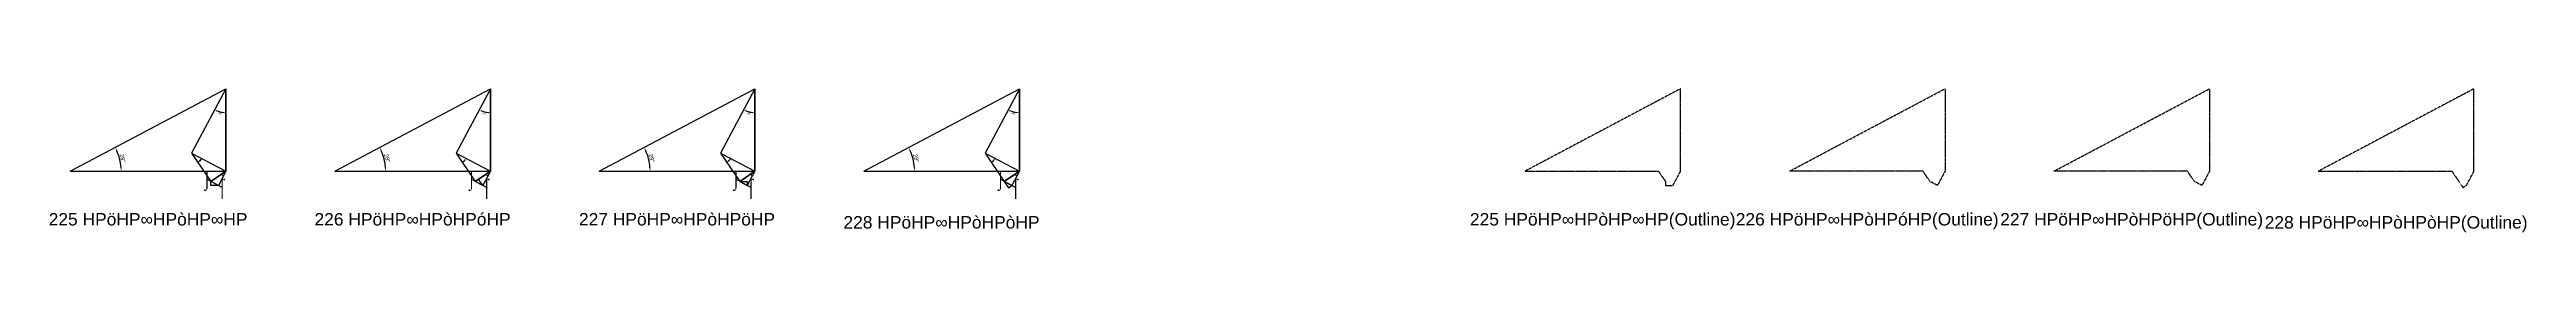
# Model space of a CAD drawing. Header units: millimetres. Extents: x 130683 to 598801, y -2841579 to 24518.
# Drawn here: x 256327 to 494984, y -1926048 to -1912177 of the extents above; entities that cross this region are included whole.
import ezdxf
from ezdxf.enums import TextEntityAlignment as Align

# ---------------------------------------------------------------- set-up
doc = ezdxf.new("R2010")
doc.units = ezdxf.units.MM
doc.header["$PDMODE"] = 35
doc.linetypes.add('DASHED', pattern=[19.05, 12.7, -6.35])
for name, color, linetype in [('BASE', 170, 'Continuous'), ('HYPOTENUSE', 20, 'Continuous'), ('PERPENDICULAR', 90, 'Continuous')]:
    doc.layers.add(name, color=color, linetype=linetype)
doc.styles.add('Arial', font='arial.ttf')
doc.dimstyles.new('ISO-25', dxfattribs={"dimtxt": 250, "dimasz": 100, "dimexe": 1.25, "dimexo": 0.625, "dimgap": 100, "dimtad": 1, "dimdec": 0, "dimtxsty": 'Arial', "dimcen": 2.5, "dimadec": 0, "dimazin": 0, "dimtfac": 1, "dimtdec": 0, "dimtmove": 0, "dimatfit": 3, "dimfxl": 1, "dimarcsym": 0})

# ---------------------------------------------------------------- blocks, each defined once
blk = doc.blocks.new('*D2')
at = {"color": 0, "lineweight": -2, "ltscale": 100, "transparency": 16777216}
blk.add_arc((0, 0), 4906, 4.08845, 23.91155, dxfattribs=at)
at = {"color": 0, "ltscale": 100, "transparency": 16777216}
for points in [[(4432, 1963), (4537, 2014), (4332, 2303)], [(4952, 352), (4835, 348), (4906, 0)]]:
    blk.add_solid(points, dxfattribs=at)
at = {"layer": 'Defpoints', "color": 0, "ltscale": 100, "transparency": 16777216}
for p in [(15000, 7976), (0, 0), (0, 0), (4841, 796), (15000, 0)]:
    blk.add_point(p, dxfattribs=at)
at = {"color": 0, "ltscale": 100, "transparency": 16777216, "insert": (5055, 1260), "char_height": 400, "attachment_point": 5, "rotation": 284, "style": 'Arial'}
blk.add_mtext('28°', dxfattribs=at)
blk = doc.blocks.new('GTN')
at = {"layer": 'BASE'}
blk.add_line((0, 0), (15000, 0), dxfattribs=at)
at = {"layer": 'HYPOTENUSE'}
blk.add_line((0, 0), (15000, 7975.6), dxfattribs=at)
at = {"layer": 'PERPENDICULAR'}
blk.add_line((15000, 0), (15000, 7975.6), dxfattribs=at)
at = {"color": 4, "ltscale": 100}
dim = blk.add_angular_dim_2l(base=(4841, 795.6), line1=((0, 0), (15000, 0)), line2=((0, 0), (15000, 7975.6)), dimstyle='ISO-25', override={"dimtxt": 400, "dimasz": 350, "dimgap": 100}, dxfattribs=at)
dim.commit()
dim.dimension.update_dxf_attribs({"geometry": '*D2', "text_midpoint": (5055.4, 1260.5)})

msp = doc.modelspace()

# ---------------------------------------------------------------- linework, layer by layer
at = {"linetype": 'DASHED', "ltscale": 70}
for p, q in [((272958, -1921717), (271500, -1920942)), ((298440, -1921717), (296983, -1920942)), ((323923, -1921717), (322466, -1920942)), ((349406, -1921717), (347949, -1920942))]:
    msp.add_line(p, q, dxfattribs=at)
at = {"linetype": 'DASHED'}
for points in [[(412749, -1921523), (413477, -1920153), (413477, -1912177), (398477, -1920153), (411357, -1920153), (412020, -1921136), (412020, -1921523)], [(437503, -1921136), (436840, -1920153), (423960, -1920153), (438960, -1912177), (438960, -1920153), (438232, -1921523)], [(462986, -1921136), (462323, -1920153), (449443, -1920153), (464443, -1912177), (464443, -1920153), (463714, -1921523)], [(489197, -1921523), (489926, -1920153), (489926, -1912177), (474926, -1920153), (487806, -1920153), (488876, -1921740)]]:
    msp.add_lwpolyline(points, close=True, dxfattribs=at)

# ---------------------------------------------------------------- block references
for p in [(258322, -1920153), (283805, -1920153), (309287, -1920153), (334770, -1920153)]:
    msp.add_blockref('GTN', p, dxfattribs=at)
at = {"linetype": 'DASHED', "ltscale": 100}
for p, xscale, yscale, zscale, rotation in [((273322, -1912177), 0.469471562785891, 0.469471562785891, 0.469471562785891, 242), ((298805, -1912177), 0.469471562785891, 0.469471562785891, 0.469471562785891, 242), ((324287, -1912177), 0.469471562785891, 0.469471562785891, 0.469471562785891, 242), ((349770, -1912177), 0.469471562785891, 0.469471562785891, 0.469471562785891, 242), ((270016, -1918395), 0.220403548264628, 0.220403548264628, 0.220403548264628, 304.0000000000001), ((295499, -1918395), 0.220403548264628, 0.220403548264628, 0.220403548264628, 304.0000000000001), ((320981, -1918395), 0.220403548264628, 0.220403548264628, 0.220403548264628, 304.0000000000001), ((346464, -1918395), 0.220403548264628, 0.220403548264628, 0.220403548264628, 304.0000000000001), ((273322, -1920153), -0.103473198247352, 0.103473198247352, 0.103473198247352, 62.00000000000066), ((272593, -1921523), -0.048577724087638, 0.04857772408763799, 0.048577724087638, 359.9999999999994), ((298805, -1920153), -0.103473198247352, 0.103473198247352, 0.103473198247352, 62.00000000000066), ((298076, -1921523), 0.048577724087638, 0.048577724087638, 0.048577724087638, 123.9999999999994), ((324287, -1920153), -0.103473198247352, 0.103473198247352, 0.103473198247352, 62.00000000000066), ((322830, -1921136), -0.04857772408763798, 0.04857772408763799, 0.04857772408763799, 180), ((349770, -1920153), -0.103473198247352, 0.103473198247352, 0.103473198247352, 62.00000000000066), ((348313, -1921136), 0.04857772408763799, 0.04857772408763799, 0.04857772408763799, 303.9999999999994)]:
    msp.add_blockref('GTN', p, dxfattribs=dict(at, xscale=xscale, yscale=yscale, zscale=zscale, rotation=rotation))

# ---------------------------------------------------------------- texts
at = {"linetype": 'DASHED', "ltscale": 100, "style": 'Arial'}
for s, p in [('⌡', (271500, -1920942)), ('⌠', (272958, -1921717)), ('⌡', (296983, -1920942)), ('⌠', (298440, -1921717)), ('⌡', (322466, -1920942)), ('⌠', (323923, -1921717)), ('⌡', (347949, -1920942)), ('⌠', (349406, -1921717)), ('225 HPöHP∞HPòHP∞HP', (265822, -1924794)), ('226 HPöHP∞HPòHPóHP', (291305, -1924794)), ('227 HPöHP∞HPòHPöHP', (316787, -1924794)), ('228 HPöHP∞HPòHPòHP', (342270, -1925087)), ('225 HPöHP∞HPòHP∞HP(Outline)', (405977, -1924794)), ('226 HPöHP∞HPòHPóHP(Outline)', (431460, -1924794)), ('227 HPöHP∞HPòHPöHP(Outline)', (456943, -1924794)), ('228 HPöHP∞HPòHPòHP(Outline)', (482426, -1925087))]:
    msp.add_text(s, height=1200, dxfattribs=at).set_placement(p, align=Align.MIDDLE_CENTER)

doc.saveas('drawing.dxf')
